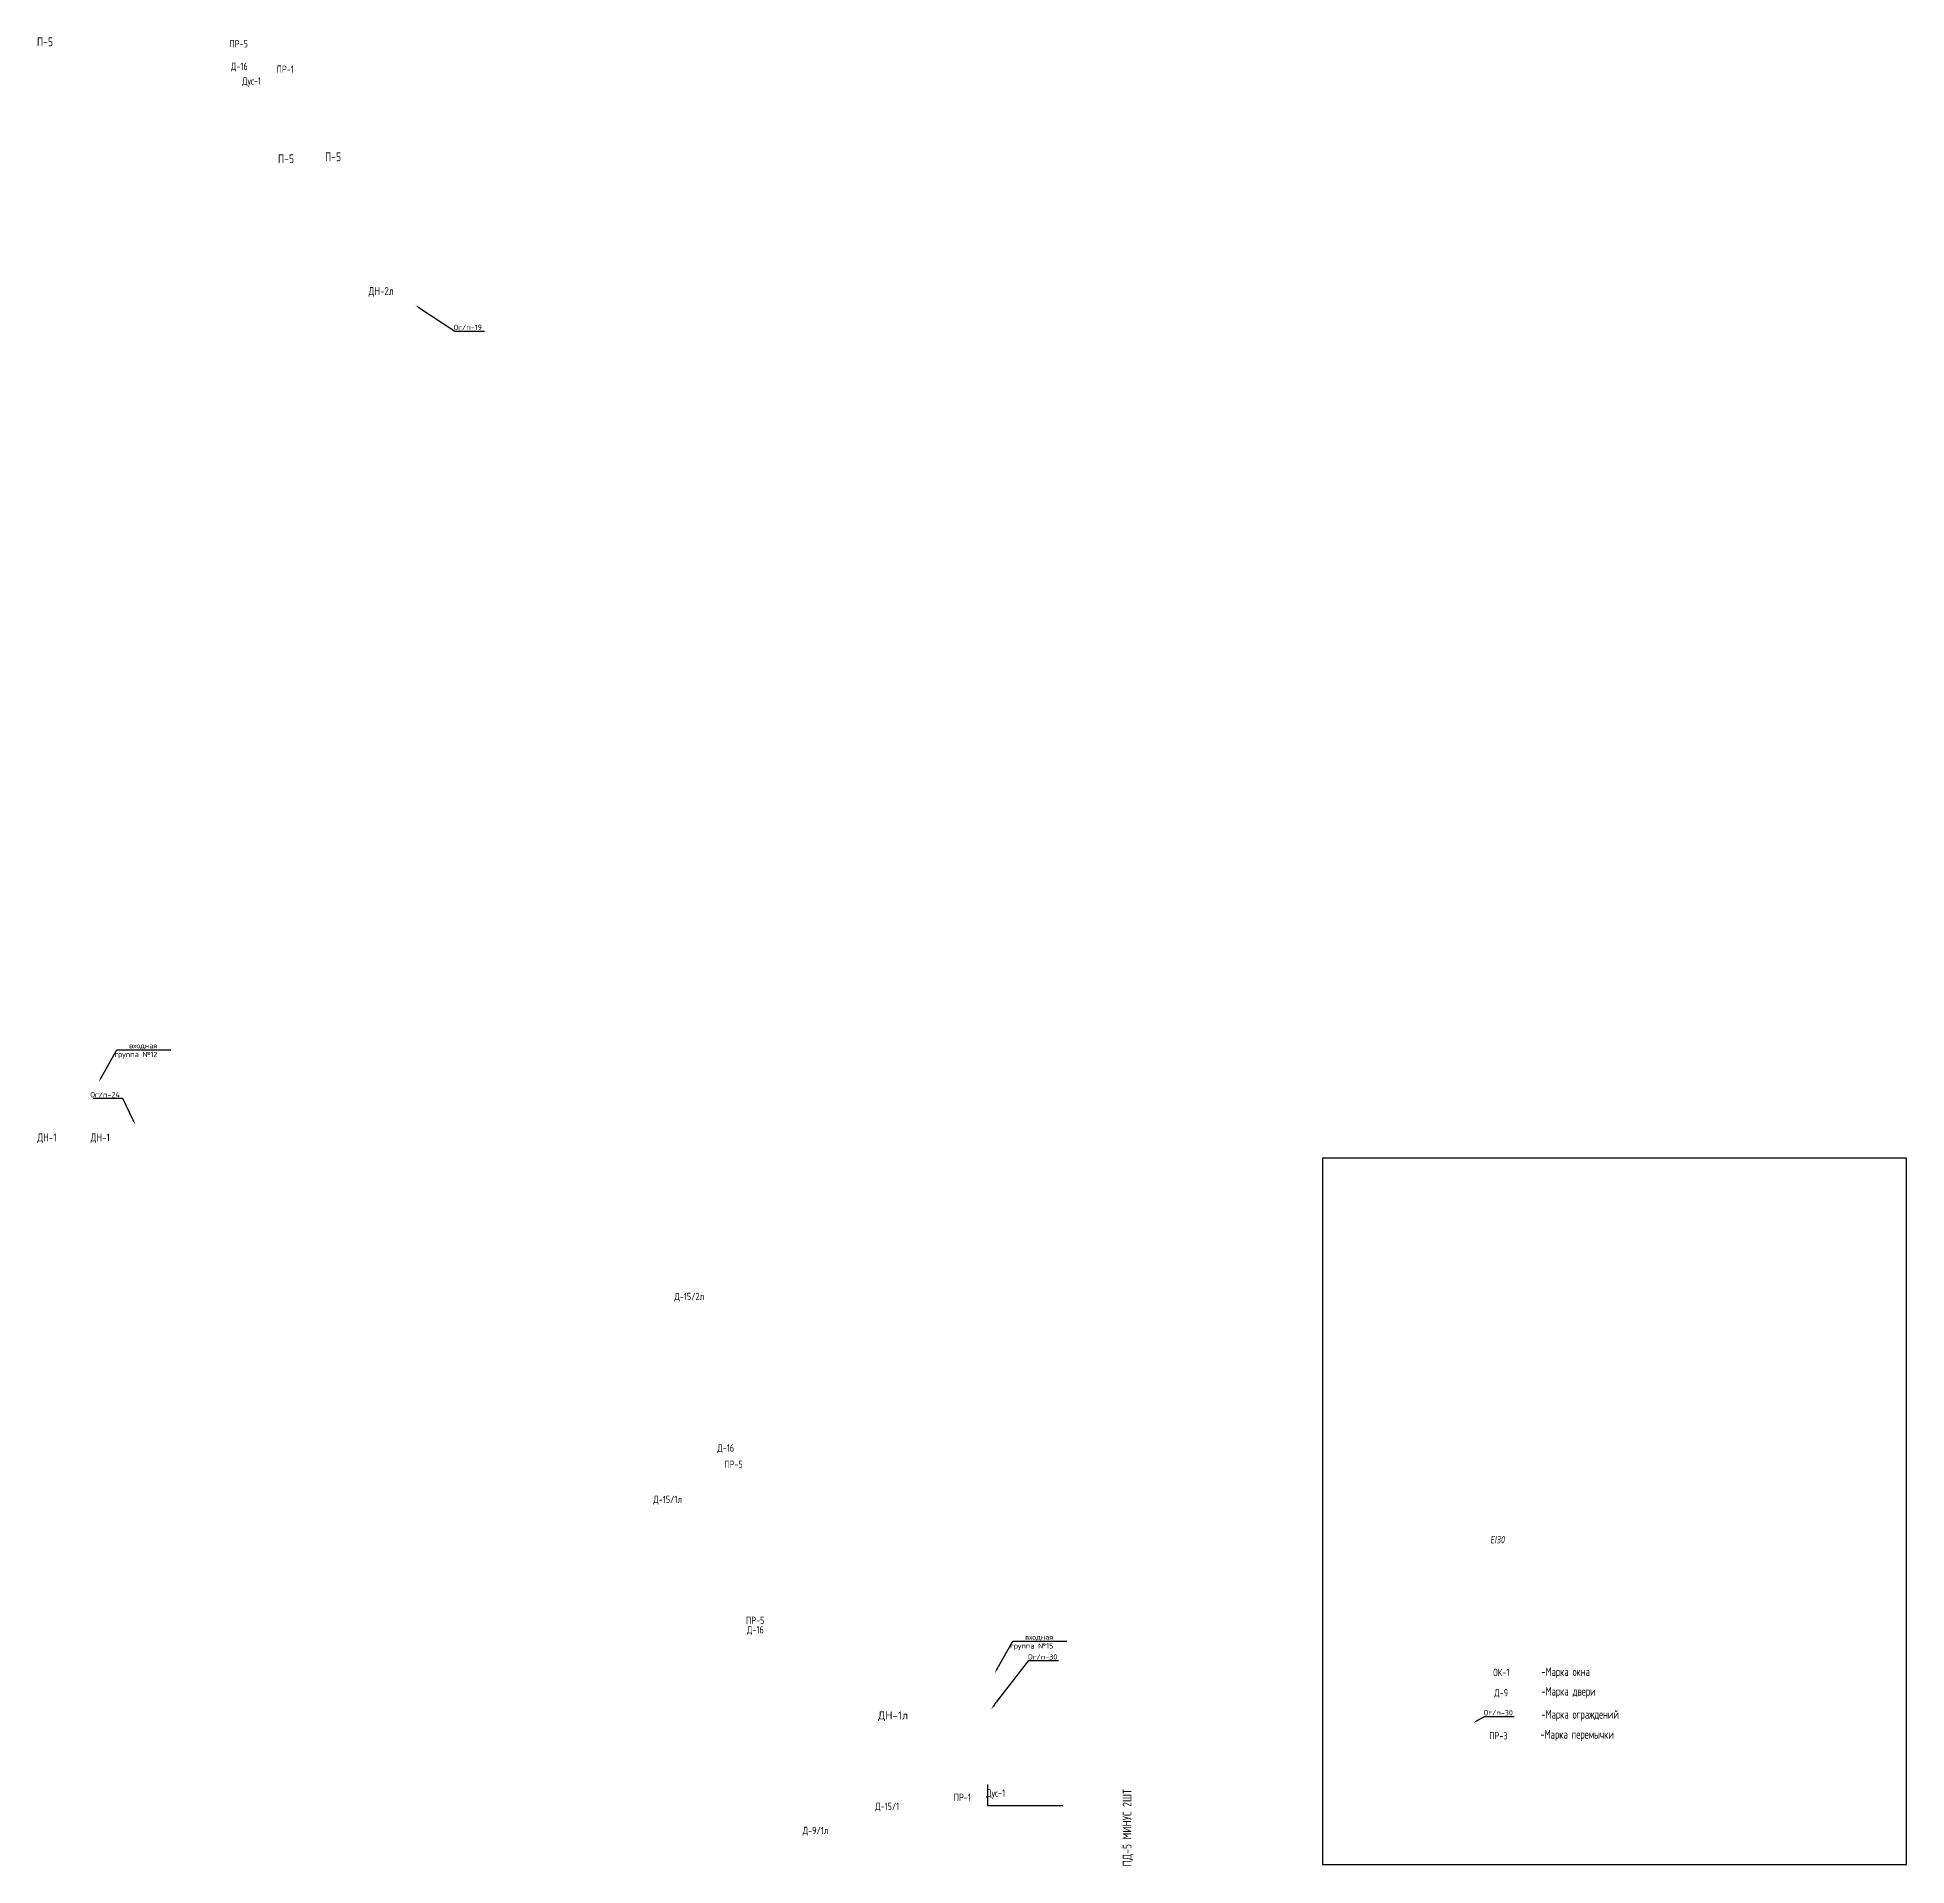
# Model space of a CAD drawing. Header units: millimetres. Extents: x -715022 to 546831, y -666141 to 947387.
# Drawn here: x -313828 to -249843, y 61541 to 124120 of the extents above; entities that cross this region are included whole.
import ezdxf
from ezdxf import colors
from ezdxf.entities.mleader import LeaderData, LeaderLine
from ezdxf.enums import TextEntityAlignment as Align
from ezdxf.math import Vec2, Vec3

# ---------------------------------------------------------------- set-up
doc = ezdxf.new("R2010")
doc.units = ezdxf.units.MM
doc.layers.add('PDF _0', color=7, linetype='Continuous')
doc.layers.add('АР_Таблицы', color=250, linetype='Continuous')
for name, color, linetype, lineweight in [('АР-Выноски', 5, 'Continuous', 5), ('АР.РД_маркер перемычки', 1, 'Continuous', 15), ('АР.РД_Маркер_Двери', 76, 'Continuous', 15), ('АР_Подоконники', 163, 'Continuous', 9)]:
    doc.layers.add(name, color=color, linetype=linetype, lineweight=lineweight)
doc.layers.add('АР_ПБ_Двери', color=7, linetype='Continuous', lineweight=15, true_color=0xdb0000)
doc.styles.add('ICOCPEUR', font='isocpeur.ttf')
doc.styles.add('ISOCPEUR', font='isocpeur.ttf', dxfattribs={"width": 0.7})
doc.styles.add('PDF ISOCPEUR', font='isocpeur.ttf')
doc.styles.add('Архитект', font='isocpeur.ttf', dxfattribs={"width": 0.8, "oblique": 8})

msp = doc.modelspace()

# ---------------------------------------------------------------- texts
at = {"layer": 'АР.РД_маркер перемычки', "char_height": 250, "width": 547.84545, "attachment_point": 5, "style": 'Архитект'}
for s, insert in [('\\A1;{\\Q0;\\W0.7;\\C7;ПР-5}', (-306937.198, 123900.672)), ('\\A1;{\\Q0;\\W0.7;\\C7;ПР-1}', (-305345.996, 123030.985)), ('\\A1;{\\Q0;\\W0.7;\\C7;ПР-5}', (-289999.703, 75280.637)), ('\\A1;{\\Q0;\\W0.7;\\C7;ПР-5}', (-289254.986, 69936.616)), ('\\A1;{\\Q0;\\W0.7;\\C7;ПР-1}', (-282168.902, 63880.595, -1.084))]:
    msp.add_mtext(s, dxfattribs=dict(at, insert=insert))
at = {"layer": 'АР.РД_Маркер_Двери', "color": 5, "style": 'Архитект', "width": 0.8}
for s, p in [('Д-16', (-306914.658, 123127.735, 1.962)), ('Дус-1', (-306495.526, 122627.697)), ('Д-16', (-290264.047, 75837.087)), ('Д-15/1л', (-292253.257, 74075.86)), ('Д-16', (-289250.158, 69615.485)), ('ОК-1', (-263719.497, 68155.175)), ('Д-9', (-263719.497, 67459.331)), ('ПР-3 ', (-263751.524, 65986.764)), ('Дус-1', (-281025.283, 64026.013)), ('Д-15/1', (-284738.368, 63571.058)), ('Д-9/1л', (-287191.586, 62744.358))]:
    msp.add_text(s, height=250, dxfattribs=at).set_placement(p, align=Align.MIDDLE_CENTER)
at = {"layer": 'АР.РД_Маркер_Двери', "color": 4, "style": 'Архитект', "width": 0.8}
msp.add_text('Д-15/2л', height=250, dxfattribs=at).set_placement((-291513.124, 81022.243), align=Align.MIDDLE_CENTER)
at = {"layer": 'АР.РД_Маркер_Двери', "lineweight": 0, "attachment_point": 7, "rotation": 0.00221264, "style": 'PDF ISOCPEUR'}
for s, insert, char_height in [('{\\W0.8;ДН-2л}', (-302492.512, 115240.359), 275.42308), ('{\\W0.8;ДН-1}', (-313827.632, 86271.479), 275.42308), ('{\\W0.8;ДН-1}', (-312004.529, 86271.479), 275.42308), ('ДН-1л', (-285049.744, 66487.505), 275.4231)]:
    msp.add_mtext(s, dxfattribs=dict(at, insert=insert, char_height=char_height))
at = {"layer": 'АР_ПБ_Двери', "linetype": 'Continuous', "insert": (-263849.043, 72698.962, 0), "char_height": 250, "width": 1520.10943, "attachment_point": 5, "style": 'Архитект'}
msp.add_mtext('EI30', dxfattribs=at)
at = {"layer": 'АР_Подоконники', "color": 3, "style": 'Архитект', "width": 0.8}
for p in [(-313567.927, 123967.645, 1.962), (-305317.973, 119964.614), (-303704.896, 120032.572)]:
    msp.add_text('П-5', height=300, dxfattribs=at).set_placement(p, align=Align.MIDDLE_CENTER)
at = {"layer": 'АР_Подоконники', "color": 4, "style": 'Архитект', "width": 0.8}
msp.add_text('ПД-5 МИНУС 2ШТ', height=300, rotation=90, dxfattribs=at).set_placement((-276526.507, 62838.089), align=Align.MIDDLE_CENTER)
at = {"layer": 'АР_Таблицы', "ltscale": 100, "char_height": 300, "width": 7500, "attachment_point": 4, "style": 'ISOCPEUR'}
for s, insert in [('-Марка окна', (-262346.499, 68139.699)), ('-Марка двери', (-262346.499, 67467.099)), ('-Марка ограждений', (-262346.499, 66679.003)), ('-Марка перемычки', (-262378.526, 65994.532))]:
    msp.add_mtext(s, dxfattribs=dict(at, insert=insert))

# ---------------------------------------------------------------- linework, layer by layer
at = {"color": 6}
msp.add_lwpolyline([(-281307.283, 64317.185), (-281307.283, 63596.62), (-278727.519, 63596.62)], dxfattribs=at)
at = {"layer": 'PDF _0', "color": 6}
msp.add_lwpolyline([(-269831.999, 61578.907), (-249843.063, 61578.907), (-249843.063, 85759.442), (-269831.999, 85759.442)], close=True, dxfattribs=at)

msp.set_redraw_order([(e.dxf.handle, doc.entitydb.next_handle()) for e in msp.query("TEXT MTEXT ATTDEF DIMENSION ARC_DIMENSION")])  # texts and dimensions are drawn at this point

# ---------------------------------------------------------------- leaders
at = {"layer": 'АР-Выноски'}
ml = msp.add_multileader_mtext('Standard', dxfattribs=at)
ml.set_content('Ог/п-19', color=256, style='ICOCPEUR')
ml.set_leader_properties()
ml.build(insert=Vec2(0, 0))
ml.multileader.update_dxf_attribs({"text_left_attachment_type": 6, "text_right_attachment_type": 6, "dogleg_length": 72, "arrow_head_size": 180})
ctx = ml.context
ctx.base_point, ctx.char_height, ctx.arrow_head_size, ctx.landing_gap_size, ctx.plane_origin = Vec3(-299454.152, 114069.271), 180, 180, 18, Vec3(-311309.917, 117055.529)
ctx.left_attachment, ctx.right_attachment, ctx.text_align_type = 6, 6, 2
notes = []
notes.append((ctx, [(1, (1, 1, 0), (-299543.79, 114069.271), (1, 0), 89.638, [(0, [(-300891.038, 114950.682)], 0, [])])]))
ctx.mtext.insert, ctx.mtext.width, ctx.mtext.alignment, ctx.mtext.flow_direction = Vec3(-298608.152, 114285.271), 1726.91899, 3, 5
ml = msp.add_multileader_mtext('Standard', dxfattribs=at)
ml.set_content('входная группа №12', color=256, style='ICOCPEUR')
ml.set_leader_properties()
ml.build(insert=Vec2(0, 0))
ml.multileader.update_dxf_attribs({"text_left_attachment_type": 6, "text_right_attachment_type": 6, "dogleg_length": 72, "arrow_head_size": 180})
ctx = ml.context
ctx.base_point, ctx.char_height, ctx.arrow_head_size, ctx.landing_gap_size, ctx.plane_origin = Vec3(-311016.893, 89463.037), 180, 180, 18, Vec3(-322235.132, 89340.788)
ctx.left_attachment, ctx.right_attachment, ctx.text_align_type = 6, 6, 2
notes.append((ctx, [(1, (1, 1, 0), (-311106.53, 89463.037), (1, 0), 89.638, [(0, [(-311724.94, 88370.682)], 0, [])])]))
ctx.mtext.insert, ctx.mtext.width, ctx.mtext.alignment, ctx.mtext.flow_direction = Vec3(-309720.893, 89697.037), 1726.91899, 3, 5
ml = msp.add_multileader_mtext('Standard', dxfattribs=at)
ml.set_content('Ог/п-24', color=256, style='ICOCPEUR')
ml.set_leader_properties()
ml.build(insert=Vec2(0, 0))
ml.multileader.update_dxf_attribs({"text_left_attachment_type": 6, "text_right_attachment_type": 6, "dogleg_length": 72, "arrow_head_size": 180})
ctx = ml.context
ctx.base_point, ctx.char_height, ctx.arrow_head_size, ctx.landing_gap_size, ctx.plane_origin = Vec3(-311905.268, 87802.294, 0.304), 180, 180, 18, Vec3(-321140.533, 88920.051, 0.304)
ctx.left_attachment, ctx.right_attachment, ctx.text_align_type = 6, 6, 2
notes.append((ctx, [(0, (1, 1, 0), (-310897.63, 87802.294, 0.304), (-1, 0), 89.638, [(0, [(-310480.016, 86913.203, 0.304)], 0, [])])]))
ctx.mtext.insert, ctx.mtext.width, ctx.mtext.alignment, ctx.mtext.flow_direction = Vec3(-311005.268, 88018.294, 0.304), 1726.91899, 3, 5
ml = msp.add_multileader_mtext('Standard', dxfattribs=at)
ml.set_content('входная группа №15', color=256, style='ICOCPEUR')
ml.set_leader_properties()
ml.build(insert=Vec2(0, 0))
ml.multileader.update_dxf_attribs({"text_left_attachment_type": 6, "text_right_attachment_type": 6, "dogleg_length": 72, "arrow_head_size": 180})
ctx = ml.context
ctx.base_point, ctx.char_height, ctx.arrow_head_size, ctx.landing_gap_size, ctx.plane_origin = Vec3(-280349.054, 69218.358), 180, 180, 18, Vec3(-291567.293, 69096.109)
ctx.left_attachment, ctx.right_attachment, ctx.text_align_type = 6, 6, 2
notes.append((ctx, [(1, (1, 1, 0), (-280438.691, 69218.358), (1, 0), 89.638, [(0, [(-281057.101, 68126.003)], 0, [])])]))
ctx.mtext.insert, ctx.mtext.width, ctx.mtext.alignment, ctx.mtext.flow_direction = Vec3(-279053.054, 69452.358), 1726.91899, 3, 5
ml = msp.add_multileader_mtext('Standard', dxfattribs=at)
ml.set_content('Ог/п-30', color=256, style='ICOCPEUR')
ml.set_leader_properties()
ml.build(insert=Vec2(0, 0))
ml.multileader.update_dxf_attribs({"text_left_attachment_type": 6, "text_right_attachment_type": 6, "dogleg_length": 72, "arrow_head_size": 180})
ctx = ml.context
ctx.base_point, ctx.char_height, ctx.arrow_head_size, ctx.landing_gap_size, ctx.plane_origin = Vec3(-279797.152, 68558.29), 180, 180, 18, Vec3(-291842.077, 68897.082)
ctx.left_attachment, ctx.right_attachment, ctx.text_align_type = 6, 6, 2
notes.append((ctx, [(1, (1, 1, 0), (-279886.79, 68558.29), (1, 0), 89.638, [(0, [(-281181.561, 66890.235)], 0, [])])]))
ctx.mtext.insert, ctx.mtext.width, ctx.mtext.alignment, ctx.mtext.flow_direction = Vec3(-278915.152, 68774.29), 1726.91899, 3, 5
ml = msp.add_multileader_mtext('Standard', dxfattribs=at)
ml.set_content('Ог/п-30', color=256, style='ICOCPEUR')
ml.set_leader_properties()
ml.build(insert=Vec2(0, 0))
ml.multileader.update_dxf_attribs({"text_left_attachment_type": 6, "text_right_attachment_type": 6, "dogleg_length": 72, "arrow_head_size": 180})
ctx = ml.context
ctx.base_point, ctx.char_height, ctx.arrow_head_size, ctx.landing_gap_size, ctx.plane_origin = Vec3(-264201.595, 66648.175), 180, 180, 18, Vec3(-276408.769, 67578.974)
ctx.left_attachment, ctx.right_attachment, ctx.text_align_type = 6, 6, 2
notes.append((ctx, [(1, (1, 1, 0), (-264291.232, 66648.175), (1, 0), 89.638, [(0, [(-264677.106, 66423.688)], 0, [])])]))
ctx.mtext.insert, ctx.mtext.width, ctx.mtext.alignment, ctx.mtext.flow_direction = Vec3(-263319.595, 66864.175), 1726.91899, 3, 5
for ctx, leaders in notes:
    for number, flags, end, landing, length, lines in leaders:
        leader = LeaderData()
        leader.index, (leader.has_last_leader_line, leader.has_dogleg_vector, leader.attachment_direction) = number, flags
        leader.last_leader_point, leader.dogleg_vector, leader.dogleg_length = Vec3(end), Vec3(landing), length
        for number, points, colour, breaks in lines:
            line = LeaderLine()
            line.index, line.vertices, line.color, line.breaks = number, Vec3.list(points), colors.encode_raw_color(colour), breaks
            leader.lines.append(line)
        ctx.leaders.append(leader)

doc.saveas('drawing.dxf')
